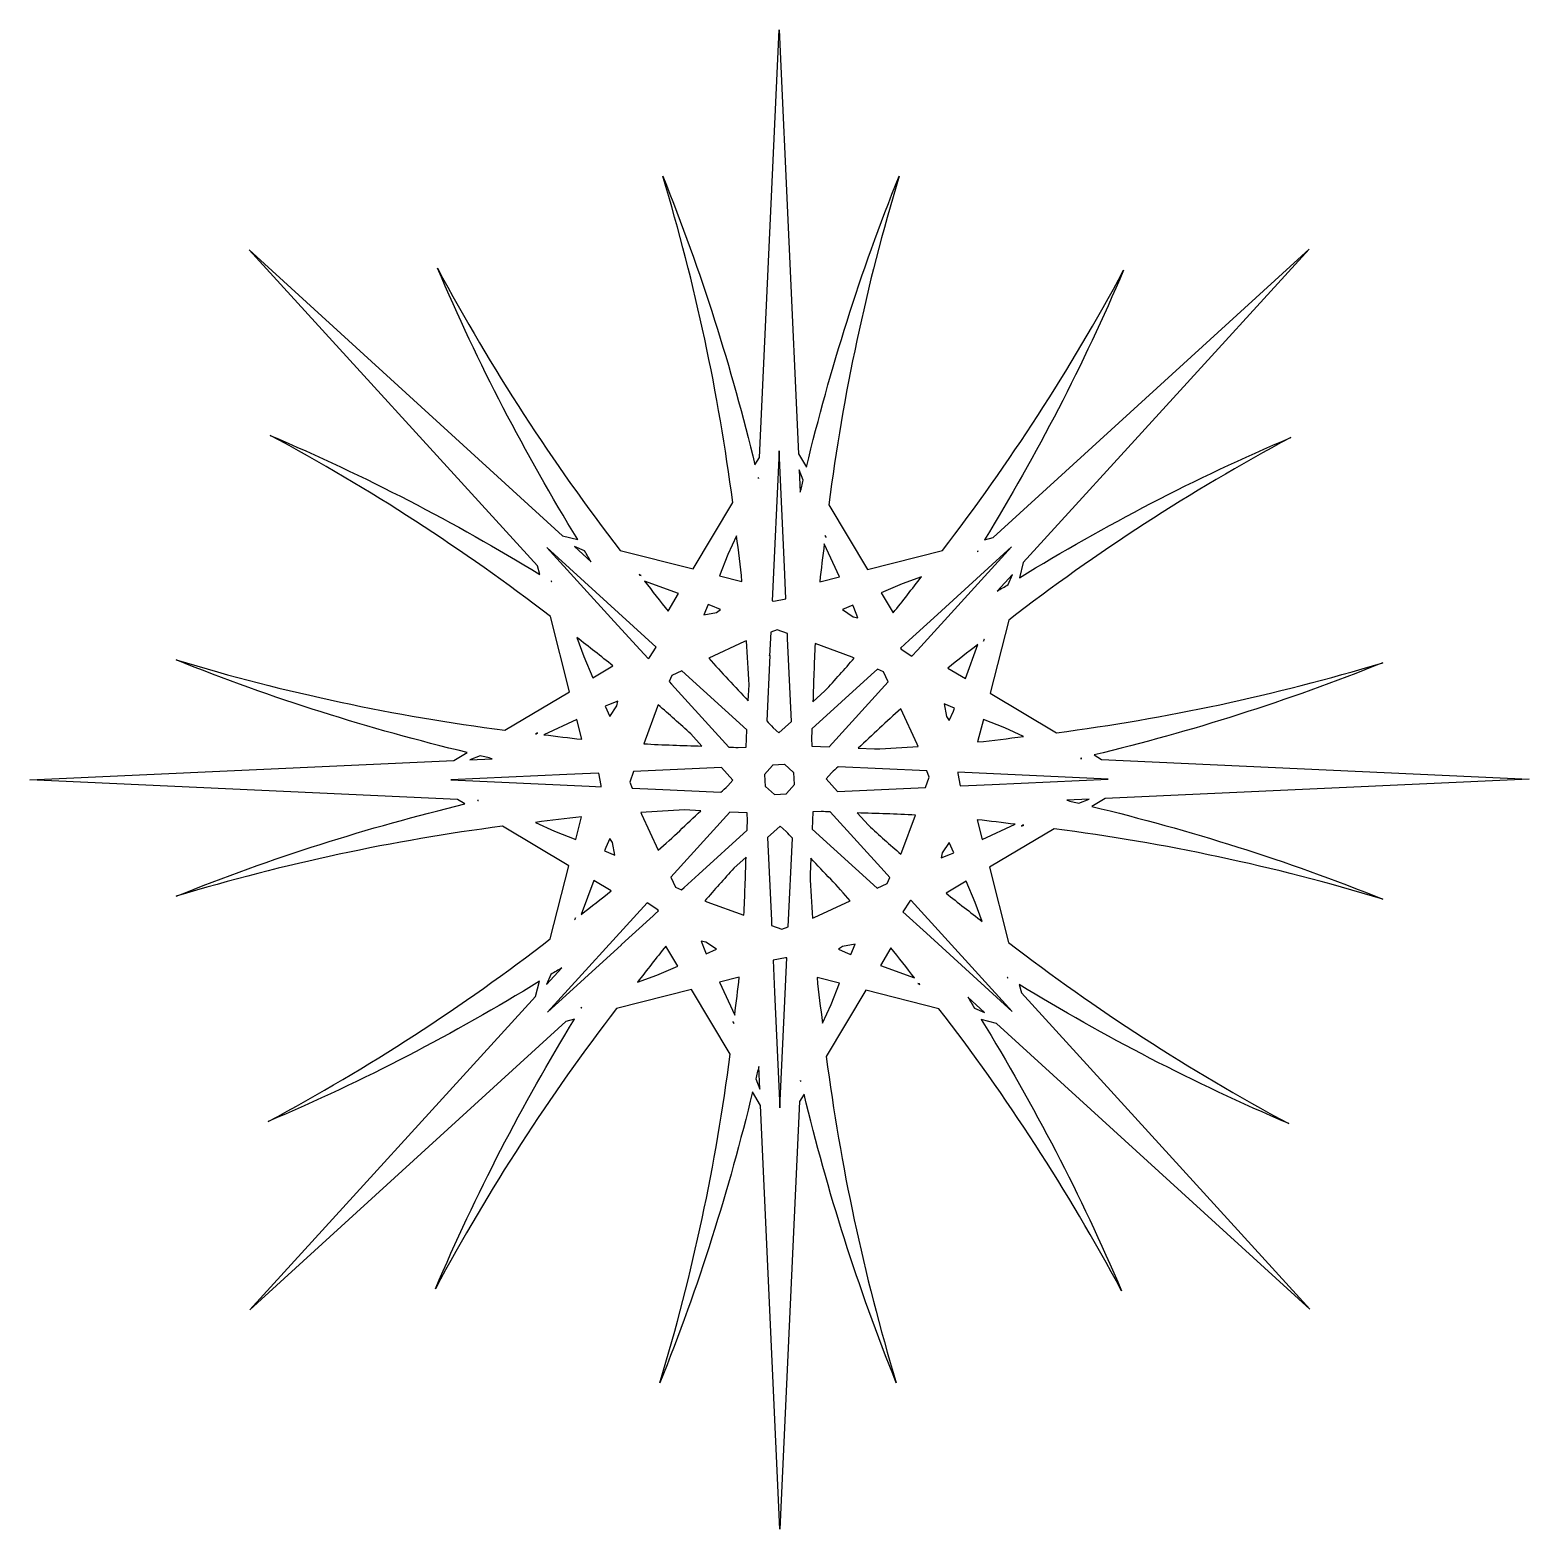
# Model space of a CAD drawing. Header units: centimetres. Extents: x -10.7 to 10.7, y -10.7 to 10.7.
import ezdxf

# ---------------------------------------------------------------- set-up
doc = ezdxf.new("R2010")
doc.units = ezdxf.units.CM
doc.header["$MEASUREMENT"] = 0
doc.layers.add('Camada 1', color=7, linetype='Continuous')

msp = doc.modelspace()

# ---------------------------------------------------------------- linework, layer by layer
at = {"layer": 'Camada 1'}
for points, knots in [([(3.91683, -0.70236), (5.48472, -0.9062), (7.02939, -1.2315), (8.59831, -1.70468), (8.59831, -1.70468), (7.2179, -1.14964), (5.84646, -0.71977), (4.45176, -0.38496), (4.45176, -0.38496), (4.45176, -0.38496), (4.64345, -0.2709), (4.64345, -0.2709), (4.64345, -0.2709), (4.64345, -0.2709), (10.68211, 0.00636), (10.68211, 0.00636), (10.68211, 0.00636), (10.68211, 0.00636), (4.59014, 0.28623), (4.59014, 0.28623), (4.59014, 0.28623), (4.59014, 0.28623), (4.48293, 0.3496), (4.48293, 0.3496), (4.48293, 0.3496), (5.86757, 0.68387), (7.22899, 1.11321), (8.59831, 1.66455), (8.59831, 1.66455), (7.04044, 1.19507), (5.50636, 0.8703), (3.94955, 0.66646), (3.94955, 0.66646), (3.94955, 0.66646), (3.0006, 1.22992), (3.0006, 1.22992), (3.0006, 1.22992), (3.0006, 1.22992), (3.26622, 2.27185), (3.26622, 2.27185), (3.26622, 2.27185), (4.51886, 3.23718), (5.84173, 4.09904), (7.28603, 4.87427), (7.28603, 4.87427), (5.91723, 4.29126), (4.64295, 3.62533), (3.41991, 2.87598), (3.41991, 2.87598), (3.41991, 2.87598), (3.47481, 3.09199), (3.47481, 3.09199), (3.47481, 3.09199), (3.47481, 3.09199), (7.549, 7.55855), (7.549, 7.55855), (7.549, 7.55855), (7.549, 7.55855), (3.04285, 3.44789), (3.04285, 3.44789), (3.04285, 3.44789), (3.04285, 3.44789), (2.92297, 3.41725), (2.92297, 3.41725), (2.92297, 3.41725), (3.666, 4.63238), (4.32455, 5.89872), (4.90332, 7.25749), (4.90332, 7.25749), (4.13336, 5.82374), (3.27838, 4.50879), (2.32202, 3.26411), (2.32202, 3.26411), (2.32202, 3.26411), (1.2521, 2.99162), (1.2521, 2.99162), (1.2521, 2.99162), (1.2521, 2.99162), (0.70288, 3.91631), (0.70288, 3.91631), (0.70288, 3.91631), (0.90621, 5.48473), (1.23202, 7.02993), (1.7052, 8.59941), (1.7052, 8.59941), (1.14965, 7.21897), (0.71979, 5.84647), (0.38498, 4.4518), (0.38498, 4.4518), (0.38498, 4.4518), (0.27092, 4.64349), (0.27092, 4.64349), (0.27092, 4.64349), (0.27092, 4.64349), (-0.00631, 10.68215), (-0.00631, 10.68215), (-0.00631, 10.68215), (-0.00631, 10.68215), (-0.28621, 4.58959), (-0.28621, 4.58959), (-0.28621, 4.58959), (-0.28621, 4.58959), (-0.34958, 4.48344), (-0.34958, 4.48344), (-0.34958, 4.48344), (-0.68333, 5.86703), (-1.11266, 7.22897), (-1.664, 8.59938), (-1.664, 8.59938), (-1.19505, 7.04045), (-0.86975, 5.50637), (-0.66644, 3.94904), (-0.66644, 3.94904), (-0.66644, 3.94904), (-1.2299, 3.00059), (-1.2299, 3.00059), (-1.2299, 3.00059), (-1.2299, 3.00059), (-2.27183, 3.2657), (-2.27183, 3.2657), (-2.27183, 3.2657), (-3.23663, 4.51832), (-4.09902, 5.84171), (-4.87425, 7.28604), (-4.87425, 7.28604), (-4.29124, 5.91724), (-3.62478, 4.64296), (-2.87493, 3.4199), (-2.87493, 3.4199), (-2.87493, 3.4199), (-3.09197, 3.47483), (-3.09197, 3.47483), (-3.09197, 3.47483), (-3.09197, 3.47483), (-7.55797, 7.54901), (-7.55797, 7.54901), (-7.55797, 7.54901), (-7.55797, 7.54901), (-3.44788, 3.04284), (-3.44788, 3.04284), (-3.44788, 3.04284), (-3.44788, 3.04284), (-3.41724, 2.92349), (-3.41724, 2.92349), (-3.41724, 2.92349), (-4.63184, 3.66546), (-5.89819, 4.32451), (-7.25695, 4.90382), (-7.25695, 4.90382), (-5.8232, 4.13386), (-4.50878, 3.27835), (-3.2641, 2.32199), (-3.2641, 2.32199), (-3.2641, 2.32199), (-2.99108, 1.25154), (-2.99108, 1.25154), (-2.99108, 1.25154), (-2.99108, 1.25154), (-3.91577, 0.70287), (-3.91577, 0.70287), (-3.91577, 0.70287), (-5.48419, 0.90618), (-7.02939, 1.23201), (-8.59887, 1.70516), (-8.59887, 1.70516), (-7.21843, 1.14961), (-5.84646, 0.71922), (-4.45126, 0.38494), (-4.45126, 0.38494), (-4.45126, 0.38494), (-4.64348, 0.27088), (-4.64348, 0.27088), (-4.64348, 0.27088), (-4.64348, 0.27088), (-10.68214, -0.00632), (-10.68214, -0.00632), (-10.68214, -0.00632), (-10.68214, -0.00632), (-4.58908, -0.2862), (-4.58908, -0.2862), (-4.58908, -0.2862), (-4.58908, -0.2862), (-4.48293, -0.34904), (-4.48293, -0.34904), (-4.48293, -0.34904), (-5.86704, -0.68334), (-7.22793, -1.11265), (-8.59887, -1.66452), (-8.59887, -1.66452), (-7.04047, -1.19451), (-5.50639, -0.86974), (-3.94959, -0.66593), (-3.94959, -0.66593), (-3.94959, -0.66593), (-3.00061, -1.22939), (-3.00061, -1.22939), (-3.00061, -1.22939), (-3.00061, -1.22939), (-3.26625, -2.27182), (-3.26625, -2.27182), (-3.26625, -2.27182), (-4.51887, -3.23718), (-5.84173, -4.09901), (-7.28554, -4.87424), (-7.28554, -4.87424), (-5.91674, -4.29123), (-4.64246, -3.62475), (-3.41992, -2.87545), (-3.41992, -2.87545), (-3.41992, -2.87545), (-3.47538, -3.09193), (-3.47538, -3.09193), (-3.47538, -3.09193), (-3.47538, -3.09193), (-7.549, -7.55796), (-7.549, -7.55796), (-7.549, -7.55796), (-7.549, -7.55796), (-3.04336, -3.44787), (-3.04336, -3.44787), (-3.04336, -3.44787), (-3.04336, -3.44787), (-2.92348, -3.41723), (-2.92348, -3.41723), (-2.92348, -3.41723), (-3.66545, -4.63241), (-4.3245, -5.89873), (-4.90328, -7.257), (-4.90328, -7.257), (-4.13385, -5.82267), (-3.27834, -4.50827), (-2.32198, -3.26359), (-2.32198, -3.26359), (-2.32198, -3.26359), (-1.25206, -2.99104), (-1.25206, -2.99104), (-1.25206, -2.99104), (-1.25206, -2.99104), (-0.70286, -3.91573), (-0.70286, -3.91573), (-0.70286, -3.91573), (-0.90617, -5.48415), (-1.232, -7.02935), (-1.70515, -8.5988), (-1.70515, -8.5988), (-1.1496, -7.21842), (-0.71974, -5.84642), (-0.38493, -4.45177), (-0.38493, -4.45177), (-0.38493, -4.45177), (-0.27034, -4.64396), (-0.27034, -4.64396), (-0.27034, -4.64396), (-0.27034, -4.64396), (0.00689, -10.68215), (0.00689, -10.68215), (0.00689, -10.68215), (0.00689, -10.68215), (0.28679, -4.588), (0.28679, -4.588), (0.28679, -4.588), (0.28679, -4.588), (0.34963, -4.48288), (0.34963, -4.48288), (0.34963, -4.48288), (0.68338, -5.86652), (1.11324, -7.22846), (1.66456, -8.59882), (1.66456, -8.59882), (1.19455, -7.04048), (0.8698, -5.50634), (0.66647, -3.94954), (0.66647, -3.94954), (0.66647, -3.94954), (1.22995, -3.00056), (1.22995, -3.00056), (1.22995, -3.00056), (1.22995, -3.00056), (2.27238, -3.26623), (2.27238, -3.26623), (2.27238, -3.26623), (3.23771, -4.51882), (4.09957, -5.84168), (4.87477, -7.28604), (4.87477, -7.28604), (4.29176, -5.91666), (3.6253, -4.64296), (2.87598, -3.41987), (2.87598, -3.41987), (2.87598, -3.41987), (3.09302, -3.47533), (3.09302, -3.47533), (3.09302, -3.47533), (3.09302, -3.47533), (7.5585, -7.54846), (7.5585, -7.54846), (7.5585, -7.54846), (7.5585, -7.54846), (3.44788, -3.04181), (3.44788, -3.04181), (3.44788, -3.04181), (3.44788, -3.04181), (3.41727, -2.92243), (3.41727, -2.92243), (3.41727, -2.92243), (4.6324, -3.66493), (5.89824, -4.32401), (7.25698, -4.90329), (7.25698, -4.90329), (5.82323, -4.13388), (4.50933, -3.27888), (3.26413, -2.32199), (3.26413, -2.32199), (3.26413, -2.32199), (2.99164, -1.25157), (2.99164, -1.25157), (2.99164, -1.25157), (2.99164, -1.25157), (3.91683, -0.70236), (3.91683, -0.70236)], [0, 0, 0, 0, 0.01234568, 0.01234568, 0.01234568, 0.01234568, 0.02469136, 0.02469136, 0.02469136, 0.02469136, 0.03703704, 0.03703704, 0.03703704, 0.03703704, 0.04938272, 0.04938272, 0.04938272, 0.04938272, 0.0617284, 0.0617284, 0.0617284, 0.0617284, 0.07407407, 0.07407407, 0.07407407, 0.07407407, 0.08641975, 0.08641975, 0.08641975, 0.08641975, 0.09876543, 0.09876543, 0.09876543, 0.09876543, 0.11111111, 0.11111111, 0.11111111, 0.11111111, 0.12345679, 0.12345679, 0.12345679, 0.12345679, 0.13580247, 0.13580247, 0.13580247, 0.13580247, 0.14814815, 0.14814815, 0.14814815, 0.14814815, 0.16049383, 0.16049383, 0.16049383, 0.16049383, 0.17283951, 0.17283951, 0.17283951, 0.17283951, 0.18518519, 0.18518519, 0.18518519, 0.18518519, 0.19753086, 0.19753086, 0.19753086, 0.19753086, 0.20987654, 0.20987654, 0.20987654, 0.20987654, 0.22222222, 0.22222222, 0.22222222, 0.22222222, 0.2345679, 0.2345679, 0.2345679, 0.2345679, 0.24691358, 0.24691358, 0.24691358, 0.24691358, 0.25925926, 0.25925926, 0.25925926, 0.25925926, 0.27160494, 0.27160494, 0.27160494, 0.27160494, 0.28395062, 0.28395062, 0.28395062, 0.28395062, 0.2962963, 0.2962963, 0.2962963, 0.2962963, 0.30864198, 0.30864198, 0.30864198, 0.30864198, 0.32098765, 0.32098765, 0.32098765, 0.32098765, 0.33333333, 0.33333333, 0.33333333, 0.33333333, 0.34567901, 0.34567901, 0.34567901, 0.34567901, 0.35802469, 0.35802469, 0.35802469, 0.35802469, 0.37037037, 0.37037037, 0.37037037, 0.37037037, 0.38271605, 0.38271605, 0.38271605, 0.38271605, 0.39506173, 0.39506173, 0.39506173, 0.39506173, 0.40740741, 0.40740741, 0.40740741, 0.40740741, 0.41975309, 0.41975309, 0.41975309, 0.41975309, 0.43209877, 0.43209877, 0.43209877, 0.43209877, 0.44444444, 0.44444444, 0.44444444, 0.44444444, 0.45679012, 0.45679012, 0.45679012, 0.45679012, 0.4691358, 0.4691358, 0.4691358, 0.4691358, 0.48148148, 0.48148148, 0.48148148, 0.48148148, 0.49382716, 0.49382716, 0.49382716, 0.49382716, 0.50617284, 0.50617284, 0.50617284, 0.50617284, 0.51851852, 0.51851852, 0.51851852, 0.51851852, 0.5308642, 0.5308642, 0.5308642, 0.5308642, 0.54320988, 0.54320988, 0.54320988, 0.54320988, 0.55555556, 0.55555556, 0.55555556, 0.55555556, 0.56790123, 0.56790123, 0.56790123, 0.56790123, 0.58024691, 0.58024691, 0.58024691, 0.58024691, 0.59259259, 0.59259259, 0.59259259, 0.59259259, 0.60493827, 0.60493827, 0.60493827, 0.60493827, 0.61728395, 0.61728395, 0.61728395, 0.61728395, 0.62962963, 0.62962963, 0.62962963, 0.62962963, 0.64197531, 0.64197531, 0.64197531, 0.64197531, 0.65432099, 0.65432099, 0.65432099, 0.65432099, 0.66666667, 0.66666667, 0.66666667, 0.66666667, 0.67901235, 0.67901235, 0.67901235, 0.67901235, 0.69135802, 0.69135802, 0.69135802, 0.69135802, 0.7037037, 0.7037037, 0.7037037, 0.7037037, 0.71604938, 0.71604938, 0.71604938, 0.71604938, 0.72839506, 0.72839506, 0.72839506, 0.72839506, 0.74074074, 0.74074074, 0.74074074, 0.74074074, 0.75308642, 0.75308642, 0.75308642, 0.75308642, 0.7654321, 0.7654321, 0.7654321, 0.7654321, 0.77777778, 0.77777778, 0.77777778, 0.77777778, 0.79012346, 0.79012346, 0.79012346, 0.79012346, 0.80246914, 0.80246914, 0.80246914, 0.80246914, 0.81481481, 0.81481481, 0.81481481, 0.81481481, 0.82716049, 0.82716049, 0.82716049, 0.82716049, 0.83950617, 0.83950617, 0.83950617, 0.83950617, 0.85185185, 0.85185185, 0.85185185, 0.85185185, 0.86419753, 0.86419753, 0.86419753, 0.86419753, 0.87654321, 0.87654321, 0.87654321, 0.87654321, 0.88888889, 0.88888889, 0.88888889, 0.88888889, 0.90123457, 0.90123457, 0.90123457, 0.90123457, 0.91358025, 0.91358025, 0.91358025, 0.91358025, 0.92592593, 0.92592593, 0.92592593, 0.92592593, 0.9382716, 0.9382716, 0.9382716, 0.9382716, 0.95061728, 0.95061728, 0.95061728, 0.95061728, 0.96296296, 0.96296296, 0.96296296, 0.96296296, 0.97530864, 0.97530864, 0.97530864, 0.97530864, 1, 1, 1, 1]), ([(-0.07179, 3.25726), (-0.07179, 3.25726), (-0.00631, 4.68204), (-0.00631, 4.68204), (-0.00631, 4.68204), (-0.00631, 4.68204), (0.06973, 3.03281), (0.06973, 3.03281), (0.06973, 3.03281), (0.06917, 3.03228), (0.06917, 3.03175), (0.06917, 3.03175), (0.06917, 3.03175), (0.06917, 3.03175), (0.08449, 2.69377), (0.08449, 2.69377), (0.08449, 2.69377), (0.08449, 2.69377), (0.08978, 2.57389), (0.08978, 2.57389), (0.08978, 2.57389), (0.08978, 2.57389), (-0.08291, 2.5401), (-0.08291, 2.5401), (-0.08291, 2.5401), (-0.08291, 2.5401), (-0.10455, 2.54433), (-0.10455, 2.54433), (-0.10455, 2.54433), (-0.10455, 2.54433), (-0.09979, 2.64678), (-0.09979, 2.64678), (-0.09979, 2.64678), (-0.09979, 2.64678), (-0.07179, 3.25726), (-0.07179, 3.25726)], [0, 0, 0, 0, 0.1, 0.1, 0.1, 0.1, 0.2, 0.2, 0.2, 0.2, 0.3, 0.3, 0.3, 0.3, 0.4, 0.4, 0.4, 0.4, 0.5, 0.5, 0.5, 0.5, 0.6, 0.6, 0.6, 0.6, 0.7, 0.7, 0.7, 0.7, 0.8, 0.8, 0.8, 0.8, 1, 1, 1, 1]), ([(-0.29889, 4.30551), (-0.29889, 4.30551), (-0.29995, 4.2886), (-0.29995, 4.2886), (-0.29995, 4.2886), (-0.30048, 4.29178), (-0.30154, 4.29442), (-0.30207, 4.29757), (-0.30207, 4.29757), (-0.30207, 4.29757), (-0.29889, 4.30551), (-0.29889, 4.30551)], [0, 0, 0, 0, 0.25, 0.25, 0.25, 0.25, 0.5, 0.5, 0.5, 0.5, 1, 1, 1, 1]), ([(0.33902, 4.26696), (0.32582, 4.20888), (0.30947, 4.15131), (0.29626, 4.09323), (0.29626, 4.09323), (0.29626, 4.09323), (0.28144, 4.41271), (0.28144, 4.41271), (0.28144, 4.41271), (0.28144, 4.41271), (0.33902, 4.26696), (0.33902, 4.26696)], [0, 0, 0, 0, 0.25, 0.25, 0.25, 0.25, 0.5, 0.5, 0.5, 0.5, 1, 1, 1, 1]), ([(-0.61099, 3.47483), (-0.58617, 3.25726), (-0.555, 3.04181), (-0.53495, 2.82319), (-0.53495, 2.82319), (-0.53495, 2.82319), (-0.85496, 2.90452), (-0.85496, 2.90452), (-0.85496, 2.90452), (-0.85496, 2.90452), (-0.73455, 3.20765), (-0.73455, 3.20765), (-0.73455, 3.20765), (-0.73455, 3.20765), (-0.61099, 3.47483), (-0.61099, 3.47483)], [0, 0, 0, 0, 0.2, 0.2, 0.2, 0.2, 0.4, 0.4, 0.4, 0.4, 0.6, 0.6, 0.6, 0.6, 1, 1, 1, 1]), ([(0.66277, 3.45107), (0.66277, 3.45107), (0.65063, 3.46904), (0.65063, 3.46904), (0.65063, 3.46904), (0.65116, 3.47222), (0.65169, 3.47536), (0.65222, 3.47907), (0.65222, 3.47907), (0.65222, 3.47907), (0.66277, 3.45107), (0.66277, 3.45107)], [0, 0, 0, 0, 0.25, 0.25, 0.25, 0.25, 0.5, 0.5, 0.5, 0.5, 1, 1, 1, 1]), ([(-1.75587, 1.8842), (-1.75587, 1.8842), (-1.85514, 1.73688), (-1.85514, 1.73688), (-1.85514, 1.73688), (-1.85514, 1.73688), (-1.87258, 1.72526), (-1.87258, 1.72526), (-1.87258, 1.72526), (-1.87258, 1.72526), (-1.98558, 1.84882), (-1.98558, 1.84882), (-1.98558, 1.84882), (-1.98558, 1.84882), (-2.35417, 2.25281), (-2.35417, 2.25281), (-2.35417, 2.25281), (-2.3547, 2.25281), (-2.35523, 2.25334), (-2.35523, 2.25387), (-2.35523, 2.25387), (-2.35523, 2.25387), (-3.3153, 3.30583), (-3.3153, 3.30583), (-3.3153, 3.30583), (-3.3153, 3.30583), (-1.75587, 1.8842), (-1.75587, 1.8842)], [0, 0, 0, 0, 0.125, 0.125, 0.125, 0.125, 0.25, 0.25, 0.25, 0.25, 0.375, 0.375, 0.375, 0.375, 0.5, 0.5, 0.5, 0.5, 0.625, 0.625, 0.625, 0.625, 0.75, 0.75, 0.75, 0.75, 1, 1, 1, 1]), ([(-2.77719, 3.25726), (-2.74552, 3.20657), (-2.71594, 3.15375), (-2.68424, 3.10306), (-2.68424, 3.10306), (-2.68424, 3.10306), (-2.92136, 3.3196), (-2.92136, 3.3196), (-2.92136, 3.3196), (-2.92136, 3.3196), (-2.77719, 3.25726), (-2.77719, 3.25726)], [0, 0, 0, 0, 0.25, 0.25, 0.25, 0.25, 0.5, 0.5, 0.5, 0.5, 1, 1, 1, 1]), ([(0.63792, 3.35971), (0.63792, 3.35971), (0.85551, 2.89076), (0.85551, 2.89076), (0.85551, 2.89076), (0.85551, 2.89076), (0.57508, 2.81895), (0.57508, 2.81895), (0.57508, 2.81895), (0.59146, 3.00059), (0.6184, 3.1791), (0.63792, 3.35971)], [0, 0, 0, 0, 0.25, 0.25, 0.25, 0.25, 0.5, 0.5, 0.5, 0.5, 1, 1, 1, 1]), ([(1.96449, 1.84515), (1.96449, 1.84515), (1.88422, 1.75641), (1.88422, 1.75641), (1.88422, 1.75641), (1.88422, 1.75641), (1.73584, 1.85621), (1.73584, 1.85621), (1.73584, 1.85621), (1.73584, 1.85621), (1.72475, 1.87259), (1.72475, 1.87259), (1.72475, 1.87259), (1.72475, 1.87259), (1.8494, 1.98615), (1.8494, 1.98615), (1.8494, 1.98615), (1.8494, 1.98615), (1.8494, 1.98668), (1.8494, 1.98668), (1.8494, 1.98668), (1.8494, 1.98668), (2.19899, 2.30566), (2.19899, 2.30566), (2.19899, 2.30566), (2.19899, 2.30566), (3.30585, 3.31536), (3.30585, 3.31536), (3.30585, 3.31536), (3.30585, 3.31536), (1.96449, 1.84515), (1.96449, 1.84515)], [0, 0, 0, 0, 0.11111111, 0.11111111, 0.11111111, 0.11111111, 0.22222222, 0.22222222, 0.22222222, 0.22222222, 0.33333333, 0.33333333, 0.33333333, 0.33333333, 0.44444444, 0.44444444, 0.44444444, 0.44444444, 0.55555556, 0.55555556, 0.55555556, 0.55555556, 0.66666667, 0.66666667, 0.66666667, 0.66666667, 0.77777778, 0.77777778, 0.77777778, 0.77777778, 1, 1, 1, 1]), ([(2.83267, 3.2562), (2.83267, 3.2562), (2.82105, 3.24564), (2.82105, 3.24564), (2.82105, 3.24564), (2.82264, 3.24829), (2.82423, 3.25093), (2.82581, 3.25302), (2.82581, 3.25302), (2.82581, 3.25302), (2.83267, 3.2562), (2.83267, 3.2562)], [0, 0, 0, 0, 0.25, 0.25, 0.25, 0.25, 0.5, 0.5, 0.5, 0.5, 1, 1, 1, 1]), ([(-3.25616, 2.83266), (-3.25616, 2.83266), (-3.2456, 2.82104), (-3.2456, 2.82104), (-3.2456, 2.82104), (-3.24825, 2.82316), (-3.25036, 2.82422), (-3.25298, 2.8258), (-3.25298, 2.8258), (-3.25298, 2.8258), (-3.25616, 2.83266), (-3.25616, 2.83266)], [0, 0, 0, 0, 0.25, 0.25, 0.25, 0.25, 0.5, 0.5, 0.5, 0.5, 1, 1, 1, 1]), ([(-1.97082, 2.90925), (-1.97082, 2.90925), (-1.99299, 2.91348), (-1.99299, 2.91348), (-1.99299, 2.91348), (-1.99458, 2.91613), (-1.99669, 2.91875), (-1.99881, 2.92139), (-1.99881, 2.92139), (-1.99881, 2.92139), (-1.97082, 2.90925), (-1.97082, 2.90925)], [0, 0, 0, 0, 0.25, 0.25, 0.25, 0.25, 0.5, 0.5, 0.5, 0.5, 1, 1, 1, 1]), ([(-1.58638, 2.39964), (-1.70309, 2.54011), (-1.81083, 2.68534), (-1.92436, 2.82739), (-1.92436, 2.82739), (-1.92436, 2.82739), (-1.43853, 2.6489), (-1.43853, 2.6489), (-1.43853, 2.6489), (-1.43853, 2.6489), (-1.58638, 2.39964), (-1.58638, 2.39964)], [0, 0, 0, 0, 0.25, 0.25, 0.25, 0.25, 0.5, 0.5, 0.5, 0.5, 1, 1, 1, 1]), ([(2.02574, 2.8897), (1.88951, 2.71859), (1.75907, 2.54328), (1.61857, 2.37482), (1.61857, 2.37482), (1.61857, 2.37482), (1.44958, 2.65946), (1.44958, 2.65946), (1.44958, 2.65946), (1.44958, 2.65946), (1.74898, 2.78831), (1.74898, 2.78831), (1.74898, 2.78831), (1.74898, 2.78831), (2.02574, 2.8897), (2.02574, 2.8897)], [0, 0, 0, 0, 0.2, 0.2, 0.2, 0.2, 0.4, 0.4, 0.4, 0.4, 0.6, 0.6, 0.6, 0.6, 1, 1, 1, 1]), ([(3.25725, 2.77773), (3.20656, 2.74606), (3.1548, 2.71701), (3.10411, 2.68531), (3.10411, 2.68531), (3.10411, 2.68531), (3.31959, 2.92137), (3.31959, 2.92137), (3.31959, 2.92137), (3.31959, 2.92137), (3.25725, 2.77773), (3.25725, 2.77773)], [0, 0, 0, 0, 0.25, 0.25, 0.25, 0.25, 0.5, 0.5, 0.5, 0.5, 1, 1, 1, 1]), ([(-0.83911, 2.42075), (-0.83911, 2.42075), (-0.89824, 2.38061), (-0.89824, 2.38061), (-0.89824, 2.38061), (-0.89824, 2.38061), (-1.07673, 2.34576), (-1.07673, 2.34576), (-1.07673, 2.34576), (-1.07673, 2.34576), (-1.0176, 2.49469), (-1.0176, 2.49469), (-1.0176, 2.49469), (-1.0176, 2.49469), (-0.97746, 2.48043), (-0.97746, 2.48043), (-0.97746, 2.48043), (-0.97746, 2.48043), (-0.83911, 2.42075), (-0.83911, 2.42075)], [0, 0, 0, 0, 0.16666667, 0.16666667, 0.16666667, 0.16666667, 0.33333333, 0.33333333, 0.33333333, 0.33333333, 0.5, 0.5, 0.5, 0.5, 0.66666667, 0.66666667, 0.66666667, 0.66666667, 1, 1, 1, 1]), ([(1.11743, 2.30563), (1.11743, 2.30563), (1.04827, 2.31883), (1.04827, 2.31883), (1.04827, 2.31883), (1.04827, 2.31883), (0.89722, 2.42075), (0.89722, 2.42075), (0.89722, 2.42075), (0.89722, 2.42075), (1.04457, 2.48412), (1.04457, 2.48412), (1.04457, 2.48412), (1.04457, 2.48412), (1.05986, 2.45033), (1.05986, 2.45033), (1.05986, 2.45033), (1.05986, 2.45033), (1.11743, 2.30563), (1.11743, 2.30563)], [0, 0, 0, 0, 0.16666667, 0.16666667, 0.16666667, 0.16666667, 0.33333333, 0.33333333, 0.33333333, 0.33333333, 0.5, 0.5, 0.5, 0.5, 0.66666667, 0.66666667, 0.66666667, 0.66666667, 1, 1, 1, 1]), ([(-2.88969, 2.02576), (-2.71805, 1.88953), (-2.54327, 1.75856), (-2.37428, 1.61809), (-2.37428, 1.61809), (-2.37428, 1.61809), (-2.65839, 1.4491), (-2.65839, 1.4491), (-2.65839, 1.4491), (-2.65839, 1.4491), (-2.78989, 1.75329), (-2.78989, 1.75329), (-2.78989, 1.75329), (-2.78989, 1.75329), (-2.88969, 2.02576), (-2.88969, 2.02576)], [0, 0, 0, 0, 0.2, 0.2, 0.2, 0.2, 0.4, 0.4, 0.4, 0.4, 0.6, 0.6, 0.6, 0.6, 1, 1, 1, 1]), ([(-0.49746, 1.96554), (-0.49746, 1.96554), (-0.46947, 1.97557), (-0.46947, 1.97557), (-0.46947, 1.97557), (-0.4568, 1.76697), (-0.44359, 1.5589), (-0.43462, 1.34875), (-0.43462, 1.34875), (-0.43462, 1.34875), (-0.44518, 1.12007), (-0.44518, 1.12007), (-0.44518, 1.12007), (-0.63478, 1.32234), (-0.827, 1.523), (-1.00864, 1.7279), (-1.00864, 1.7279), (-1.00864, 1.7279), (-0.49746, 1.96554), (-0.49746, 1.96554)], [0, 0, 0, 0, 0.16666667, 0.16666667, 0.16666667, 0.16666667, 0.33333333, 0.33333333, 0.33333333, 0.33333333, 0.5, 0.5, 0.5, 0.5, 0.66666667, 0.66666667, 0.66666667, 0.66666667, 1, 1, 1, 1]), ([(0.11299, 2.08066), (0.11299, 2.08066), (0.11619, 2.00779), (0.11619, 2.00779), (0.11619, 2.00779), (0.11619, 2.00779), (0.17056, 0.82751), (0.17056, 0.82751), (0.17056, 0.82751), (0.17056, 0.82751), (-0.00952, 0.66326), (-0.00952, 0.66326), (-0.00952, 0.66326), (-0.00952, 0.66326), (-0.09138, 0.73824), (-0.09138, 0.73824), (-0.09138, 0.73824), (-0.12305, 0.77047), (-0.15157, 0.80425), (-0.18274, 0.83698), (-0.18274, 0.83698), (-0.18274, 0.83698), (-0.13996, 1.76905), (-0.13996, 1.76905), (-0.13996, 1.76905), (-0.13996, 1.76799), (-0.14049, 1.76587), (-0.14049, 1.76482), (-0.14049, 1.76482), (-0.14049, 1.76482), (-0.12464, 2.10174), (-0.12464, 2.10174), (-0.12464, 2.10174), (-0.12464, 2.10174), (-0.03434, 2.13447), (-0.03434, 2.13447), (-0.03434, 2.13447), (-0.03434, 2.13447), (0.11299, 2.08066), (0.11299, 2.08066)], [0, 0, 0, 0, 0.09090909, 0.09090909, 0.09090909, 0.09090909, 0.18181818, 0.18181818, 0.18181818, 0.18181818, 0.27272727, 0.27272727, 0.27272727, 0.27272727, 0.36363636, 0.36363636, 0.36363636, 0.36363636, 0.45454545, 0.45454545, 0.45454545, 0.45454545, 0.54545455, 0.54545455, 0.54545455, 0.54545455, 0.63636364, 0.63636364, 0.63636364, 0.63636364, 0.72727273, 0.72727273, 0.72727273, 0.72727273, 0.81818182, 0.81818182, 0.81818182, 0.81818182, 1, 1, 1, 1]), ([(1.03612, 1.7427), (1.03612, 1.7427), (1.06517, 1.72897), (1.06517, 1.72897), (1.06517, 1.72897), (0.92788, 1.57371), (0.79003, 1.4174), (0.64797, 1.2632), (0.64797, 1.2632), (0.64797, 1.2632), (0.47739, 1.10741), (0.47739, 1.10741), (0.47739, 1.10741), (0.48583, 1.38411), (0.49218, 1.66243), (0.50856, 1.93598), (0.50856, 1.93598), (0.50856, 1.93598), (1.03612, 1.7427), (1.03612, 1.7427)], [0, 0, 0, 0, 0.16666667, 0.16666667, 0.16666667, 0.16666667, 0.33333333, 0.33333333, 0.33333333, 0.33333333, 0.5, 0.5, 0.5, 0.5, 0.66666667, 0.66666667, 0.66666667, 0.66666667, 1, 1, 1, 1]), ([(2.39963, 1.58639), (2.53957, 1.7031), (2.6848, 1.81084), (2.82632, 1.92437), (2.82632, 1.92437), (2.82632, 1.92437), (2.64889, 1.43854), (2.64889, 1.43854), (2.64889, 1.43854), (2.64889, 1.43854), (2.39963, 1.58639), (2.39963, 1.58639)], [0, 0, 0, 0, 0.25, 0.25, 0.25, 0.25, 0.5, 0.5, 0.5, 0.5, 1, 1, 1, 1]), ([(2.90871, 1.96977), (2.90871, 1.96977), (2.91292, 1.993), (2.91292, 1.993), (2.91292, 1.993), (2.91557, 1.99512), (2.91821, 1.99723), (2.92136, 1.99935), (2.92136, 1.99935), (2.92136, 1.99935), (2.90871, 1.96977), (2.90871, 1.96977)], [0, 0, 0, 0, 0.25, 0.25, 0.25, 0.25, 0.5, 0.5, 0.5, 0.5, 1, 1, 1, 1]), ([(-1.34979, 1.15176), (-1.34926, 1.15123), (-1.3482, 1.15017), (-1.34767, 1.14911), (-1.34767, 1.14911), (-1.34767, 1.14911), (-1.53989, 1.35982), (-1.53989, 1.35982), (-1.53989, 1.35982), (-1.53989, 1.35982), (-1.57474, 1.39784), (-1.57474, 1.39784), (-1.57474, 1.39784), (-1.57474, 1.39784), (-1.53407, 1.48444), (-1.53407, 1.48444), (-1.53407, 1.48444), (-1.53407, 1.48444), (-1.39096, 1.55098), (-1.39096, 1.55098), (-1.39096, 1.55098), (-1.39096, 1.55098), (-0.46418, 0.7055), (-0.46418, 0.7055), (-0.46418, 0.7055), (-0.46418, 0.7055), (-0.47527, 0.46206), (-0.47527, 0.46206), (-0.47527, 0.46206), (-0.47527, 0.46206), (-0.58722, 0.4573), (-0.58722, 0.4573), (-0.58722, 0.4573), (-0.63209, 0.45783), (-0.67593, 0.46153), (-0.72083, 0.46206), (-0.72083, 0.46206), (-0.72083, 0.46206), (-1.34979, 1.15176), (-1.34979, 1.15176)], [0, 0, 0, 0, 0.09090909, 0.09090909, 0.09090909, 0.09090909, 0.18181818, 0.18181818, 0.18181818, 0.18181818, 0.27272727, 0.27272727, 0.27272727, 0.27272727, 0.36363636, 0.36363636, 0.36363636, 0.36363636, 0.45454545, 0.45454545, 0.45454545, 0.45454545, 0.54545455, 0.54545455, 0.54545455, 0.54545455, 0.63636364, 0.63636364, 0.63636364, 0.63636364, 0.72727273, 0.72727273, 0.72727273, 0.72727273, 0.81818182, 0.81818182, 0.81818182, 0.81818182, 1, 1, 1, 1]), ([(1.30491, 1.49027), (1.30491, 1.49027), (1.30544, 1.48974), (1.30544, 1.48974), (1.30544, 1.48974), (1.30544, 1.48974), (1.39839, 1.57475), (1.39839, 1.57475), (1.39839, 1.57475), (1.39839, 1.57475), (1.48449, 1.53461), (1.48449, 1.53461), (1.48449, 1.53461), (1.48449, 1.53461), (1.55103, 1.3915), (1.55103, 1.3915), (1.55103, 1.3915), (1.55103, 1.3915), (0.70552, 0.46471), (0.70552, 0.46471), (0.70552, 0.46471), (0.70552, 0.46471), (0.46261, 0.47633), (0.46261, 0.47633), (0.46261, 0.47633), (0.46261, 0.47633), (0.45732, 0.58722), (0.45732, 0.58722), (0.45732, 0.58722), (0.45788, 0.63262), (0.46155, 0.67593), (0.46261, 0.72134), (0.46261, 0.72134), (0.46261, 0.72134), (1.30491, 1.49027), (1.30491, 1.49027)], [0, 0, 0, 0, 0.1, 0.1, 0.1, 0.1, 0.2, 0.2, 0.2, 0.2, 0.3, 0.3, 0.3, 0.3, 0.4, 0.4, 0.4, 0.4, 0.5, 0.5, 0.5, 0.5, 0.6, 0.6, 0.6, 0.6, 0.7, 0.7, 0.7, 0.7, 0.8, 0.8, 0.8, 0.8, 1, 1, 1, 1]), ([(-2.30456, 1.1185), (-2.30456, 1.1185), (-2.31829, 1.04878), (-2.31829, 1.04878), (-2.31829, 1.04878), (-2.31829, 1.04878), (-2.42021, 0.8972), (-2.42021, 0.8972), (-2.42021, 0.8972), (-2.42021, 0.8972), (-2.48358, 1.04455), (-2.48358, 1.04455), (-2.48358, 1.04455), (-2.48358, 1.04455), (-2.43818, 1.06566), (-2.43818, 1.06566), (-2.43818, 1.06566), (-2.43818, 1.06566), (-2.30456, 1.1185), (-2.30456, 1.1185)], [0, 0, 0, 0, 0.16666667, 0.16666667, 0.16666667, 0.16666667, 0.33333333, 0.33333333, 0.33333333, 0.33333333, 0.5, 0.5, 0.5, 0.5, 0.66666667, 0.66666667, 0.66666667, 0.66666667, 1, 1, 1, 1]), ([(2.42024, 0.83913), (2.42024, 0.83913), (2.38116, 0.89774), (2.38116, 0.89774), (2.38116, 0.89774), (2.38116, 0.89774), (2.34579, 1.07729), (2.34579, 1.07729), (2.34579, 1.07729), (2.34579, 1.07729), (2.4947, 1.01816), (2.4947, 1.01816), (2.4947, 1.01816), (2.4947, 1.01816), (2.47885, 0.97485), (2.47885, 0.97485), (2.47885, 0.97485), (2.47885, 0.97485), (2.42024, 0.83913), (2.42024, 0.83913)], [0, 0, 0, 0, 0.16666667, 0.16666667, 0.16666667, 0.16666667, 0.33333333, 0.33333333, 0.33333333, 0.33333333, 0.5, 0.5, 0.5, 0.5, 0.66666667, 0.66666667, 0.66666667, 0.66666667, 1, 1, 1, 1]), ([(-2.81894, 0.5751), (-3.0006, 0.59148), (-3.17909, 0.61841), (-3.3597, 0.63794), (-3.3597, 0.63794), (-3.3597, 0.63794), (-2.89022, 0.85551), (-2.89022, 0.85551), (-2.89022, 0.85551), (-2.89022, 0.85551), (-2.81894, 0.5751), (-2.81894, 0.5751)], [0, 0, 0, 0, 0.25, 0.25, 0.25, 0.25, 0.5, 0.5, 0.5, 0.5, 1, 1, 1, 1]), ([(-1.73952, 1.04193), (-1.73952, 1.04193), (-1.72896, 1.06516), (-1.72896, 1.06516), (-1.72896, 1.06516), (-1.57317, 0.92734), (-1.41739, 0.79002), (-1.26372, 0.64849), (-1.26372, 0.64849), (-1.26372, 0.64849), (-1.1074, 0.47685), (-1.1074, 0.47685), (-1.1074, 0.47685), (-1.38357, 0.48582), (-1.66138, 0.49217), (-1.93491, 0.50905), (-1.93491, 0.50905), (-1.93491, 0.50905), (-1.73952, 1.04193), (-1.73952, 1.04193)], [0, 0, 0, 0, 0.16666667, 0.16666667, 0.16666667, 0.16666667, 0.33333333, 0.33333333, 0.33333333, 0.33333333, 0.5, 0.5, 0.5, 0.5, 0.66666667, 0.66666667, 0.66666667, 0.66666667, 1, 1, 1, 1]), ([(1.96396, 0.5017), (1.96396, 0.5017), (1.97555, 0.46947), (1.97555, 0.46947), (1.97555, 0.46947), (1.76857, 0.4568), (1.56206, 0.44359), (1.35296, 0.43515), (1.35296, 0.43515), (1.35296, 0.43515), (1.12005, 0.44571), (1.12005, 0.44571), (1.12005, 0.44571), (1.32232, 0.63531), (1.52298, 0.827), (1.72841, 1.00917), (1.72841, 1.00917), (1.72841, 1.00917), (1.96396, 0.5017), (1.96396, 0.5017)], [0, 0, 0, 0, 0.16666667, 0.16666667, 0.16666667, 0.16666667, 0.33333333, 0.33333333, 0.33333333, 0.33333333, 0.5, 0.5, 0.5, 0.5, 0.66666667, 0.66666667, 0.66666667, 0.66666667, 1, 1, 1, 1]), ([(3.4764, 0.61153), (3.2583, 0.58618), (3.04232, 0.55501), (2.82317, 0.53496), (2.82317, 0.53496), (2.82317, 0.53496), (2.90503, 0.8555), (2.90503, 0.8555), (2.90503, 0.8555), (2.90503, 0.8555), (3.21078, 0.73406), (3.21078, 0.73406), (3.21078, 0.73406), (3.21078, 0.73406), (3.4764, 0.61153), (3.4764, 0.61153)], [0, 0, 0, 0, 0.2, 0.2, 0.2, 0.2, 0.4, 0.4, 0.4, 0.4, 0.6, 0.6, 0.6, 0.6, 1, 1, 1, 1]), ([(-3.44999, 0.66381), (-3.44999, 0.66381), (-3.46901, 0.65061), (-3.46901, 0.65061), (-3.46901, 0.65061), (-3.47271, 0.65167), (-3.47586, 0.65167), (-3.47957, 0.6522), (-3.47957, 0.6522), (-3.47957, 0.6522), (-3.44999, 0.66381), (-3.44999, 0.66381)], [0, 0, 0, 0, 0.25, 0.25, 0.25, 0.25, 0.5, 0.5, 0.5, 0.5, 1, 1, 1, 1]), ([(-4.26748, 0.33904), (-4.20887, 0.32584), (-4.1513, 0.30946), (-4.09323, 0.29626), (-4.09323, 0.29626), (-4.09323, 0.29626), (-4.41271, 0.28147), (-4.41271, 0.28147), (-4.41271, 0.28147), (-4.41271, 0.28147), (-4.26748, 0.33904), (-4.26748, 0.33904)], [0, 0, 0, 0, 0.25, 0.25, 0.25, 0.25, 0.5, 0.5, 0.5, 0.5, 1, 1, 1, 1]), ([(-0.07288, -0.21545), (-0.07288, -0.21545), (-0.2012, -0.09819), (-0.2012, -0.09819), (-0.2012, -0.09819), (-0.2012, -0.09819), (-0.20438, -0.10137), (-0.20438, -0.10137), (-0.20438, -0.10137), (-0.20438, -0.10137), (-0.21229, 0.07291), (-0.21229, 0.07291), (-0.21229, 0.07291), (-0.21229, 0.07291), (-0.21546, 0.07292), (-0.21546, 0.07292), (-0.21546, 0.07292), (-0.21546, 0.07292), (-0.09822, 0.20175), (-0.09822, 0.20175), (-0.09822, 0.20175), (-0.09822, 0.20175), (-0.10034, 0.20387), (-0.10034, 0.20387), (-0.10034, 0.20387), (-0.10034, 0.20387), (0.07288, 0.21181), (0.07288, 0.21181), (0.07288, 0.21181), (0.07288, 0.21181), (0.07288, 0.21657), (0.07288, 0.21657), (0.07288, 0.21657), (0.07288, 0.21657), (0.20171, 0.0988), (0.20171, 0.0988), (0.20171, 0.0988), (0.20171, 0.0988), (0.20436, 0.10147), (0.20436, 0.10147), (0.20436, 0.10147), (0.20436, 0.10147), (0.2123, -0.07228), (0.2123, -0.07228), (0.2123, -0.07228), (0.2123, -0.07228), (0.21546, -0.07228), (0.21546, -0.07228), (0.21546, -0.07228), (0.21546, -0.07228), (0.0982, -0.20063), (0.0982, -0.20063), (0.0982, -0.20063), (0.0982, -0.20063), (0.10138, -0.20378), (0.10138, -0.20378), (0.10138, -0.20378), (0.10138, -0.20378), (-0.07287, -0.21169), (-0.07287, -0.21169), (-0.07287, -0.21169), (-0.07287, -0.21169), (-0.07288, -0.21545), (-0.07288, -0.21545)], [0, 0, 0, 0, 0.05882353, 0.05882353, 0.05882353, 0.05882353, 0.11764706, 0.11764706, 0.11764706, 0.11764706, 0.17647059, 0.17647059, 0.17647059, 0.17647059, 0.23529412, 0.23529412, 0.23529412, 0.23529412, 0.29411765, 0.29411765, 0.29411765, 0.29411765, 0.35294118, 0.35294118, 0.35294118, 0.35294118, 0.41176471, 0.41176471, 0.41176471, 0.41176471, 0.47058824, 0.47058824, 0.47058824, 0.47058824, 0.52941176, 0.52941176, 0.52941176, 0.52941176, 0.58823529, 0.58823529, 0.58823529, 0.58823529, 0.64705882, 0.64705882, 0.64705882, 0.64705882, 0.70588235, 0.70588235, 0.70588235, 0.70588235, 0.76470588, 0.76470588, 0.76470588, 0.76470588, 0.82352941, 0.82352941, 0.82352941, 0.82352941, 0.88235294, 0.88235294, 0.88235294, 0.88235294, 1, 1, 1, 1]), ([(4.30656, 0.29943), (4.30656, 0.29943), (4.28807, 0.29996), (4.28807, 0.29996), (4.28807, 0.29996), (4.29125, 0.30102), (4.29495, 0.30208), (4.29812, 0.30314), (4.29812, 0.30314), (4.29812, 0.30314), (4.30656, 0.29943), (4.30656, 0.29943)], [0, 0, 0, 0, 0.25, 0.25, 0.25, 0.25, 0.5, 0.5, 0.5, 0.5, 1, 1, 1, 1]), ([(-3.03227, 0.06972), (-3.03174, 0.06916), (-3.03121, 0.06916), (-3.03121, 0.06916), (-3.03121, 0.06916), (-3.03121, 0.06916), (-2.69376, 0.08448), (-2.69376, 0.08448), (-2.69376, 0.08448), (-2.69376, 0.08448), (-2.69376, 0.08448), (-2.69376, 0.08448), (-2.69376, 0.08448), (-2.69376, 0.08448), (-2.57388, 0.08977), (-2.57388, 0.08977), (-2.57388, 0.08977), (-2.57388, 0.08977), (-2.53956, -0.08451), (-2.53956, -0.08451), (-2.53956, -0.08451), (-2.53956, -0.08451), (-2.54379, -0.10459), (-2.54379, -0.10459), (-2.54379, -0.10459), (-2.54379, -0.10459), (-2.62089, -0.10086), (-2.62089, -0.10086), (-2.62089, -0.10086), (-2.62089, -0.10086), (-2.71172, -0.09665), (-2.71172, -0.09665), (-2.71172, -0.09665), (-2.71172, -0.09665), (-4.68202, -0.00635), (-4.68202, -0.00635), (-4.68202, -0.00635), (-4.68202, -0.00635), (-3.03227, 0.06972), (-3.03227, 0.06972)], [0, 0, 0, 0, 0.09090909, 0.09090909, 0.09090909, 0.09090909, 0.18181818, 0.18181818, 0.18181818, 0.18181818, 0.27272727, 0.27272727, 0.27272727, 0.27272727, 0.36363636, 0.36363636, 0.36363636, 0.36363636, 0.45454545, 0.45454545, 0.45454545, 0.45454545, 0.54545455, 0.54545455, 0.54545455, 0.54545455, 0.63636364, 0.63636364, 0.63636364, 0.63636364, 0.72727273, 0.72727273, 0.72727273, 0.72727273, 0.81818182, 0.81818182, 0.81818182, 0.81818182, 1, 1, 1, 1]), ([(-2.08014, 0.11303), (-2.08014, 0.11303), (-0.82752, 0.17058), (-0.82752, 0.17058), (-0.82752, 0.17058), (-0.82752, 0.17058), (-0.66327, -0.0095), (-0.66327, -0.0095), (-0.66327, -0.0095), (-0.66327, -0.0095), (-0.73719, -0.09081), (-0.73719, -0.09081), (-0.73719, -0.09081), (-0.76992, -0.12248), (-0.80373, -0.151), (-0.83646, -0.1827), (-0.83646, -0.1827), (-0.83646, -0.1827), (-1.76853, -0.13994), (-1.76853, -0.13994), (-1.76853, -0.13994), (-1.76853, -0.13994), (-1.76801, -0.13994), (-1.76801, -0.13994), (-1.76801, -0.13994), (-1.76801, -0.13994), (-2.10176, -0.12462), (-2.10176, -0.12462), (-2.10176, -0.12462), (-2.10176, -0.12462), (-2.13452, -0.03588), (-2.13452, -0.03588), (-2.13452, -0.03588), (-2.13452, -0.03588), (-2.08014, 0.11303), (-2.08014, 0.11303)], [0, 0, 0, 0, 0.1, 0.1, 0.1, 0.1, 0.2, 0.2, 0.2, 0.2, 0.3, 0.3, 0.3, 0.3, 0.4, 0.4, 0.4, 0.4, 0.5, 0.5, 0.5, 0.5, 0.6, 0.6, 0.6, 0.6, 0.7, 0.7, 0.7, 0.7, 0.8, 0.8, 0.8, 0.8, 1, 1, 1, 1]), ([(2.0807, -0.11298), (2.0807, -0.11298), (0.82806, -0.17055), (0.82806, -0.17055), (0.82806, -0.17055), (0.82806, -0.17055), (0.66383, 0.00953), (0.66383, 0.00953), (0.66383, 0.00953), (0.66383, 0.00953), (0.74199, 0.09507), (0.74199, 0.09507), (0.74199, 0.09507), (0.77313, 0.12571), (0.80536, 0.15315), (0.8365, 0.18273), (0.8365, 0.18273), (0.8365, 0.18273), (2.10179, 0.12465), (2.10179, 0.12465), (2.10179, 0.12465), (2.10179, 0.12465), (2.13452, 0.03541), (2.13452, 0.03541), (2.13452, 0.03541), (2.13452, 0.03541), (2.0807, -0.11298), (2.0807, -0.11298)], [0, 0, 0, 0, 0.125, 0.125, 0.125, 0.125, 0.25, 0.25, 0.25, 0.25, 0.375, 0.375, 0.375, 0.375, 0.5, 0.5, 0.5, 0.5, 0.625, 0.625, 0.625, 0.625, 0.75, 0.75, 0.75, 0.75, 1, 1, 1, 1]), ([(3.03227, -0.06916), (3.03227, -0.06916), (3.03174, -0.06916), (3.03174, -0.06916), (3.03174, -0.06916), (3.03174, -0.06916), (2.69376, -0.08448), (2.69376, -0.08448), (2.69376, -0.08448), (2.69376, -0.08448), (2.5739, -0.08977), (2.5739, -0.08977), (2.5739, -0.08977), (2.5739, -0.08977), (2.54011, 0.08451), (2.54011, 0.08451), (2.54011, 0.08451), (2.54011, 0.08451), (2.54381, 0.10459), (2.54381, 0.10459), (2.54381, 0.10459), (2.54381, 0.10459), (4.68201, 0.00635), (4.68201, 0.00635), (4.68201, 0.00635), (4.68201, 0.00635), (3.03227, -0.06916), (3.03227, -0.06916)], [0, 0, 0, 0, 0.125, 0.125, 0.125, 0.125, 0.25, 0.25, 0.25, 0.25, 0.375, 0.375, 0.375, 0.375, 0.5, 0.5, 0.5, 0.5, 0.625, 0.625, 0.625, 0.625, 0.75, 0.75, 0.75, 0.75, 1, 1, 1, 1]), ([(-4.30497, -0.29943), (-4.30497, -0.29943), (-4.28912, -0.29996), (-4.28912, -0.29996), (-4.28912, -0.29996), (-4.29177, -0.30049), (-4.29491, -0.30155), (-4.29756, -0.30208), (-4.29756, -0.30208), (-4.29756, -0.30208), (-4.30497, -0.29943), (-4.30497, -0.29943)], [0, 0, 0, 0, 0.25, 0.25, 0.25, 0.25, 0.5, 0.5, 0.5, 0.5, 1, 1, 1, 1]), ([(4.26748, -0.33954), (4.20887, -0.32583), (4.1513, -0.30946), (4.09323, -0.29623), (4.09323, -0.29623), (4.09323, -0.29623), (4.41324, -0.28144), (4.41324, -0.28144), (4.41324, -0.28144), (4.41324, -0.28144), (4.26748, -0.33954), (4.26748, -0.33954)], [0, 0, 0, 0, 0.25, 0.25, 0.25, 0.25, 0.5, 0.5, 0.5, 0.5, 1, 1, 1, 1]), ([(-3.47534, -0.61047), (-3.25777, -0.58565), (-3.04179, -0.55448), (-2.82317, -0.5344), (-2.82317, -0.5344), (-2.82317, -0.5344), (-2.90503, -0.85494), (-2.90503, -0.85494), (-2.90503, -0.85494), (-2.90503, -0.85494), (-3.20869, -0.73403), (-3.20869, -0.73403), (-3.20869, -0.73403), (-3.20869, -0.73403), (-3.47534, -0.61047), (-3.47534, -0.61047)], [0, 0, 0, 0, 0.2, 0.2, 0.2, 0.2, 0.4, 0.4, 0.4, 0.4, 0.6, 0.6, 0.6, 0.6, 1, 1, 1, 1]), ([(-1.96711, -0.49321), (-1.96711, -0.49321), (-1.97608, -0.46892), (-1.97608, -0.46892), (-1.97608, -0.46892), (-1.76907, -0.45625), (-1.56259, -0.44302), (-1.35399, -0.4346), (-1.35399, -0.4346), (-1.35399, -0.4346), (-1.12005, -0.44513), (-1.12005, -0.44513), (-1.12005, -0.44513), (-1.32179, -0.63473), (-1.52298, -0.82695), (-1.72788, -1.00861), (-1.72788, -1.00861), (-1.72788, -1.00861), (-1.96711, -0.49321), (-1.96711, -0.49321)], [0, 0, 0, 0, 0.16666667, 0.16666667, 0.16666667, 0.16666667, 0.33333333, 0.33333333, 0.33333333, 0.33333333, 0.5, 0.5, 0.5, 0.5, 0.66666667, 0.66666667, 0.66666667, 0.66666667, 1, 1, 1, 1]), ([(-1.15174, -1.34977), (-1.15121, -1.34921), (-1.15015, -1.34871), (-1.14962, -1.34818), (-1.14962, -1.34818), (-1.14962, -1.34818), (-1.35928, -1.53934), (-1.35928, -1.53934), (-1.35928, -1.53934), (-1.35928, -1.53934), (-1.39783, -1.57421), (-1.39783, -1.57421), (-1.39783, -1.57421), (-1.39783, -1.57421), (-1.4839, -1.53458), (-1.4839, -1.53458), (-1.4839, -1.53458), (-1.4839, -1.53458), (-1.55044, -1.39094), (-1.55044, -1.39094), (-1.55044, -1.39094), (-1.55044, -1.39094), (-0.70549, -0.46416), (-0.70549, -0.46416), (-0.70549, -0.46416), (-0.70549, -0.46416), (-0.46258, -0.47527), (-0.46258, -0.47527), (-0.46258, -0.47527), (-0.46258, -0.47527), (-0.45729, -0.58719), (-0.45729, -0.58719), (-0.45729, -0.58719), (-0.45782, -0.63209), (-0.46152, -0.67593), (-0.46258, -0.7208), (-0.46258, -0.7208), (-0.46258, -0.7208), (-1.15174, -1.34977), (-1.15174, -1.34977)], [0, 0, 0, 0, 0.09090909, 0.09090909, 0.09090909, 0.09090909, 0.18181818, 0.18181818, 0.18181818, 0.18181818, 0.27272727, 0.27272727, 0.27272727, 0.27272727, 0.36363636, 0.36363636, 0.36363636, 0.36363636, 0.45454545, 0.45454545, 0.45454545, 0.45454545, 0.54545455, 0.54545455, 0.54545455, 0.54545455, 0.63636364, 0.63636364, 0.63636364, 0.63636364, 0.72727273, 0.72727273, 0.72727273, 0.72727273, 0.81818182, 0.81818182, 0.81818182, 0.81818182, 1, 1, 1, 1]), ([(1.39154, -1.55046), (1.39154, -1.55046), (0.46473, -0.70551), (0.46473, -0.70551), (0.46473, -0.70551), (0.46473, -0.70551), (0.47632, -0.46207), (0.47632, -0.46207), (0.47632, -0.46207), (0.47632, -0.46207), (0.59514, -0.4568), (0.59514, -0.4568), (0.59514, -0.4568), (0.63739, -0.45733), (0.67856, -0.46103), (0.72029, -0.46156), (0.72029, -0.46156), (0.72029, -0.46156), (1.4897, -1.30492), (1.4897, -1.30492), (1.4897, -1.30492), (1.4897, -1.30492), (1.57474, -1.39787), (1.57474, -1.39787), (1.57474, -1.39787), (1.57474, -1.39787), (1.53407, -1.48444), (1.53407, -1.48444), (1.53407, -1.48444), (1.53407, -1.48444), (1.39154, -1.55046), (1.39154, -1.55046)], [0, 0, 0, 0, 0.11111111, 0.11111111, 0.11111111, 0.11111111, 0.22222222, 0.22222222, 0.22222222, 0.22222222, 0.33333333, 0.33333333, 0.33333333, 0.33333333, 0.44444444, 0.44444444, 0.44444444, 0.44444444, 0.55555556, 0.55555556, 0.55555556, 0.55555556, 0.66666667, 0.66666667, 0.66666667, 0.66666667, 0.77777778, 0.77777778, 0.77777778, 0.77777778, 1, 1, 1, 1]), ([(1.26636, -0.65111), (1.26636, -0.65111), (1.10687, -0.47633), (1.10687, -0.47633), (1.10687, -0.47633), (1.38413, -0.48533), (1.66191, -0.49165), (1.93597, -0.508), (1.93597, -0.508), (1.93597, -0.508), (1.74375, -1.03293), (1.74375, -1.03293), (1.74375, -1.03293), (1.74375, -1.03293), (1.72896, -1.06516), (1.72896, -1.06516), (1.72896, -1.06516), (1.57423, -0.9284), (1.4195, -0.79211), (1.26636, -0.65111)], [0, 0, 0, 0, 0.16666667, 0.16666667, 0.16666667, 0.16666667, 0.33333333, 0.33333333, 0.33333333, 0.33333333, 0.5, 0.5, 0.5, 0.5, 0.66666667, 0.66666667, 0.66666667, 0.66666667, 1, 1, 1, 1]), ([(2.81894, -0.57457), (3.00007, -0.59095), (3.17909, -0.61788), (3.3597, -0.63741), (3.3597, -0.63741), (3.3597, -0.63741), (2.89022, -0.85498), (2.89022, -0.85498), (2.89022, -0.85498), (2.89022, -0.85498), (2.81894, -0.57457), (2.81894, -0.57457)], [0, 0, 0, 0, 0.25, 0.25, 0.25, 0.25, 0.5, 0.5, 0.5, 0.5, 1, 1, 1, 1]), ([(-2.42021, -0.83913), (-2.42021, -0.83913), (-2.3806, -0.89776), (-2.3806, -0.89776), (-2.3806, -0.89776), (-2.3806, -0.89776), (-2.34575, -1.07678), (-2.34575, -1.07678), (-2.34575, -1.07678), (-2.34575, -1.07678), (-2.49415, -1.01767), (-2.49415, -1.01767), (-2.49415, -1.01767), (-2.49415, -1.01767), (-2.47671, -0.97065), (-2.47671, -0.97065), (-2.47671, -0.97065), (-2.47671, -0.97065), (-2.42021, -0.83913), (-2.42021, -0.83913)], [0, 0, 0, 0, 0.16666667, 0.16666667, 0.16666667, 0.16666667, 0.33333333, 0.33333333, 0.33333333, 0.33333333, 0.5, 0.5, 0.5, 0.5, 0.66666667, 0.66666667, 0.66666667, 0.66666667, 1, 1, 1, 1]), ([(-0.11302, -2.08015), (-0.11302, -2.08015), (-0.1162, -2.00723), (-0.1162, -2.00723), (-0.1162, -2.00723), (-0.1162, -2.00723), (-0.1706, -0.82751), (-0.1706, -0.82751), (-0.1706, -0.82751), (-0.1706, -0.82751), (0.01, -0.66328), (0.01, -0.66328), (0.01, -0.66328), (0.01, -0.66328), (0.09451, -0.74038), (0.09451, -0.74038), (0.09451, -0.74038), (0.12512, -0.77205), (0.15259, -0.80425), (0.18322, -0.83592), (0.18322, -0.83592), (0.18322, -0.83592), (0.12459, -2.10179), (0.12459, -2.10179), (0.12459, -2.10179), (0.12459, -2.10179), (0.03535, -2.13449), (0.03535, -2.13449), (0.03535, -2.13449), (0.03535, -2.13449), (-0.11302, -2.08015), (-0.11302, -2.08015)], [0, 0, 0, 0, 0.11111111, 0.11111111, 0.11111111, 0.11111111, 0.22222222, 0.22222222, 0.22222222, 0.22222222, 0.33333333, 0.33333333, 0.33333333, 0.33333333, 0.44444444, 0.44444444, 0.44444444, 0.44444444, 0.55555556, 0.55555556, 0.55555556, 0.55555556, 0.66666667, 0.66666667, 0.66666667, 0.66666667, 0.77777778, 0.77777778, 0.77777778, 0.77777778, 1, 1, 1, 1]), ([(3.44788, -0.66432), (3.44788, -0.66432), (3.46902, -0.65059), (3.46902, -0.65059), (3.46902, -0.65059), (3.47272, -0.65059), (3.4764, -0.65112), (3.48011, -0.65165), (3.48011, -0.65165), (3.48011, -0.65165), (3.44788, -0.66432), (3.44788, -0.66432)], [0, 0, 0, 0, 0.25, 0.25, 0.25, 0.25, 0.5, 0.5, 0.5, 0.5, 1, 1, 1, 1]), ([(2.30512, -1.11794), (2.30512, -1.11794), (2.31885, -1.04719), (2.31885, -1.04719), (2.31885, -1.04719), (2.31885, -1.04719), (2.42024, -0.89669), (2.42024, -0.89669), (2.42024, -0.89669), (2.42024, -0.89669), (2.48363, -1.04404), (2.48363, -1.04404), (2.48363, -1.04404), (2.48363, -1.04404), (2.43558, -1.06621), (2.43558, -1.06621), (2.43558, -1.06621), (2.43558, -1.06621), (2.30512, -1.11794), (2.30512, -1.11794)], [0, 0, 0, 0, 0.16666667, 0.16666667, 0.16666667, 0.16666667, 0.33333333, 0.33333333, 0.33333333, 0.33333333, 0.5, 0.5, 0.5, 0.5, 0.66666667, 0.66666667, 0.66666667, 0.66666667, 1, 1, 1, 1]), ([(-1.03662, -1.74215), (-1.03662, -1.74215), (-1.06461, -1.72897), (-1.06461, -1.72897), (-1.06461, -1.72897), (-0.92785, -1.57316), (-0.79053, -1.41793), (-0.649, -1.26426), (-0.649, -1.26426), (-0.649, -1.26426), (-0.47736, -1.10741), (-0.47736, -1.10741), (-0.47736, -1.10741), (-0.4858, -1.38414), (-0.49215, -1.6619), (-0.50853, -1.93542), (-0.50853, -1.93542), (-0.50853, -1.93542), (-1.03662, -1.74215), (-1.03662, -1.74215)], [0, 0, 0, 0, 0.16666667, 0.16666667, 0.16666667, 0.16666667, 0.33333333, 0.33333333, 0.33333333, 0.33333333, 0.5, 0.5, 0.5, 0.5, 0.66666667, 0.66666667, 0.66666667, 0.66666667, 1, 1, 1, 1]), ([(0.49587, -1.96604), (0.49587, -1.96604), (0.46946, -1.97554), (0.46946, -1.97554), (0.46946, -1.97554), (0.45679, -1.76903), (0.44358, -1.56208), (0.43514, -1.35398), (0.43514, -1.35398), (0.43514, -1.35398), (0.4457, -1.12004), (0.4457, -1.12004), (0.4457, -1.12004), (0.63527, -1.32178), (0.82696, -1.52297), (1.00863, -1.72787), (1.00863, -1.72787), (1.00863, -1.72787), (0.49587, -1.96604), (0.49587, -1.96604)], [0, 0, 0, 0, 0.16666667, 0.16666667, 0.16666667, 0.16666667, 0.33333333, 0.33333333, 0.33333333, 0.33333333, 0.5, 0.5, 0.5, 0.5, 0.66666667, 0.66666667, 0.66666667, 0.66666667, 1, 1, 1, 1]), ([(-2.39963, -1.58639), (-2.53957, -1.70307), (-2.6848, -1.81031), (-2.82632, -1.92384), (-2.82632, -1.92384), (-2.82632, -1.92384), (-2.64836, -1.43849), (-2.64836, -1.43849), (-2.64836, -1.43849), (-2.64836, -1.43849), (-2.39963, -1.58639), (-2.39963, -1.58639)], [0, 0, 0, 0, 0.25, 0.25, 0.25, 0.25, 0.5, 0.5, 0.5, 0.5, 1, 1, 1, 1]), ([(2.89022, -2.02573), (2.71861, -1.88947), (2.54327, -1.75903), (2.37428, -1.61806), (2.37428, -1.61806), (2.37428, -1.61806), (2.65892, -1.44907), (2.65892, -1.44907), (2.65892, -1.44907), (2.65892, -1.44907), (2.78989, -1.75215), (2.78989, -1.75215), (2.78989, -1.75215), (2.78989, -1.75215), (2.89022, -2.02573), (2.89022, -2.02573)], [0, 0, 0, 0, 0.2, 0.2, 0.2, 0.2, 0.4, 0.4, 0.4, 0.4, 0.6, 0.6, 0.6, 0.6, 1, 1, 1, 1]), ([(-1.88366, -1.75588), (-1.88366, -1.75588), (-1.73634, -1.85515), (-1.73634, -1.85515), (-1.73634, -1.85515), (-1.73634, -1.85515), (-1.72472, -1.87256), (-1.72472, -1.87256), (-1.72472, -1.87256), (-1.72472, -1.87256), (-1.77118, -1.91484), (-1.77118, -1.91484), (-1.77118, -1.91484), (-1.77118, -1.91484), (-1.80076, -1.94177), (-1.80076, -1.94177), (-1.80076, -1.94177), (-1.80076, -1.94177), (-1.84881, -1.98559), (-1.84881, -1.98559), (-1.84881, -1.98559), (-1.84881, -1.98559), (-2.25227, -2.35368), (-2.25227, -2.35368), (-2.25227, -2.35368), (-2.2528, -2.35421), (-2.2528, -2.35471), (-2.2528, -2.35471), (-2.2528, -2.35471), (-2.2528, -2.35471), (-3.30582, -3.31533), (-3.30582, -3.31533), (-3.30582, -3.31533), (-3.30582, -3.31533), (-1.88366, -1.75588), (-1.88366, -1.75588)], [0, 0, 0, 0, 0.1, 0.1, 0.1, 0.1, 0.2, 0.2, 0.2, 0.2, 0.3, 0.3, 0.3, 0.3, 0.4, 0.4, 0.4, 0.4, 0.5, 0.5, 0.5, 0.5, 0.6, 0.6, 0.6, 0.6, 0.7, 0.7, 0.7, 0.7, 0.8, 0.8, 0.8, 0.8, 1, 1, 1, 1]), ([(2.0944, -2.19207), (2.0944, -2.19207), (1.75642, -1.88367), (1.75642, -1.88367), (1.75642, -1.88367), (1.75642, -1.88367), (1.85572, -1.73582), (1.85572, -1.73582), (1.85572, -1.73582), (1.85572, -1.73582), (1.87263, -1.7242), (1.87263, -1.7242), (1.87263, -1.7242), (1.87263, -1.7242), (1.87475, -1.72632), (1.87475, -1.72632), (1.87475, -1.72632), (1.87475, -1.72632), (3.31535, -3.3058), (3.31535, -3.3058), (3.31535, -3.3058), (3.31535, -3.3058), (2.0944, -2.19207), (2.0944, -2.19207)], [0, 0, 0, 0, 0.14285714, 0.14285714, 0.14285714, 0.14285714, 0.28571429, 0.28571429, 0.28571429, 0.28571429, 0.42857143, 0.42857143, 0.42857143, 0.42857143, 0.57142857, 0.57142857, 0.57142857, 0.57142857, 0.71428571, 0.71428571, 0.71428571, 0.71428571, 1, 1, 1, 1]), ([(-2.90818, -1.96927), (-2.90818, -1.96927), (-2.91294, -1.99247), (-2.91294, -1.99247), (-2.91294, -1.99247), (-2.91559, -1.99459), (-2.91823, -1.9967), (-2.92138, -1.99882), (-2.92138, -1.99882), (-2.92138, -1.99882), (-2.90818, -1.96927), (-2.90818, -1.96927)], [0, 0, 0, 0, 0.25, 0.25, 0.25, 0.25, 0.5, 0.5, 0.5, 0.5, 1, 1, 1, 1]), ([(-1.11796, -2.30457), (-1.11796, -2.30457), (-1.04824, -2.31828), (-1.04824, -2.31828), (-1.04824, -2.31828), (-1.04824, -2.31828), (-0.89666, -2.42025), (-0.89666, -2.42025), (-0.89666, -2.42025), (-0.89666, -2.42025), (-1.04348, -2.48362), (-1.04348, -2.48362), (-1.04348, -2.48362), (-1.04348, -2.48362), (-1.06618, -2.43504), (-1.06618, -2.43504), (-1.06618, -2.43504), (-1.06618, -2.43504), (-1.11796, -2.30457), (-1.11796, -2.30457)], [0, 0, 0, 0, 0.16666667, 0.16666667, 0.16666667, 0.16666667, 0.33333333, 0.33333333, 0.33333333, 0.33333333, 0.5, 0.5, 0.5, 0.5, 0.66666667, 0.66666667, 0.66666667, 0.66666667, 1, 1, 1, 1]), ([(0.83914, -2.41967), (0.83914, -2.41967), (0.89671, -2.38112), (0.89671, -2.38112), (0.89671, -2.38112), (0.89671, -2.38112), (1.07731, -2.34577), (1.07731, -2.34577), (1.07731, -2.34577), (1.07731, -2.34577), (1.01818, -2.4947), (1.01818, -2.4947), (1.01818, -2.4947), (1.01818, -2.4947), (0.97963, -2.48044), (0.97963, -2.48044), (0.97963, -2.48044), (0.97963, -2.48044), (0.83914, -2.41967), (0.83914, -2.41967)], [0, 0, 0, 0, 0.16666667, 0.16666667, 0.16666667, 0.16666667, 0.33333333, 0.33333333, 0.33333333, 0.33333333, 0.5, 0.5, 0.5, 0.5, 0.66666667, 0.66666667, 0.66666667, 0.66666667, 1, 1, 1, 1]), ([(-2.02574, -2.88914), (-1.88951, -2.71803), (-1.75854, -2.54328), (-1.61807, -2.37429), (-1.61807, -2.37429), (-1.61807, -2.37429), (-1.44908, -2.65893), (-1.44908, -2.65893), (-1.44908, -2.65893), (-1.44908, -2.65893), (-1.74692, -2.78725), (-1.74692, -2.78725), (-1.74692, -2.78725), (-1.74692, -2.78725), (-2.02574, -2.88914), (-2.02574, -2.88914)], [0, 0, 0, 0, 0.2, 0.2, 0.2, 0.2, 0.4, 0.4, 0.4, 0.4, 0.6, 0.6, 0.6, 0.6, 1, 1, 1, 1]), ([(0.07235, -3.25885), (0.07235, -3.25885), (0.00684, -4.68151), (0.00684, -4.68151), (0.00684, -4.68151), (0.00684, -4.68151), (-0.06918, -3.0312), (-0.06918, -3.0312), (-0.06918, -3.0312), (-0.06918, -3.0312), (-0.09029, -2.57387), (-0.09029, -2.57387), (-0.09029, -2.57387), (-0.09029, -2.57387), (0.08449, -2.53955), (0.08449, -2.53955), (0.08449, -2.53955), (0.08449, -2.53955), (0.10457, -2.54378), (0.10457, -2.54378), (0.10457, -2.54378), (0.10457, -2.54378), (0.07181, -3.25723), (0.07181, -3.25723), (0.07181, -3.25723), (0.07182, -3.25776), (0.07182, -3.25826), (0.07235, -3.25885)], [0, 0, 0, 0, 0.125, 0.125, 0.125, 0.125, 0.25, 0.25, 0.25, 0.25, 0.375, 0.375, 0.375, 0.375, 0.5, 0.5, 0.5, 0.5, 0.625, 0.625, 0.625, 0.625, 0.75, 0.75, 0.75, 0.75, 1, 1, 1, 1]), ([(1.5869, -2.39961), (1.70361, -2.53955), (1.81082, -2.68475), (1.92435, -2.8263), (1.92435, -2.8263), (1.92435, -2.8263), (1.43902, -2.6489), (1.43902, -2.6489), (1.43902, -2.6489), (1.43902, -2.6489), (1.5869, -2.39961), (1.5869, -2.39961)], [0, 0, 0, 0, 0.25, 0.25, 0.25, 0.25, 0.5, 0.5, 0.5, 0.5, 1, 1, 1, 1]), ([(-3.25725, -2.77723), (-3.20603, -2.74556), (-3.15374, -2.71651), (-3.10305, -2.68426), (-3.10305, -2.68426), (-3.10305, -2.68426), (-3.31959, -2.92141), (-3.31959, -2.92141), (-3.31959, -2.92141), (-3.31959, -2.92141), (-3.25725, -2.77723), (-3.25725, -2.77723)], [0, 0, 0, 0, 0.25, 0.25, 0.25, 0.25, 0.5, 0.5, 0.5, 0.5, 1, 1, 1, 1]), ([(-0.63792, -3.35812), (-0.63792, -3.35812), (-0.85549, -2.88968), (-0.85549, -2.88968), (-0.85549, -2.88968), (-0.85549, -2.88968), (-0.57508, -2.81843), (-0.57508, -2.81843), (-0.57508, -2.81843), (-0.59146, -2.99953), (-0.61837, -3.17802), (-0.63792, -3.35812)], [0, 0, 0, 0, 0.25, 0.25, 0.25, 0.25, 0.5, 0.5, 0.5, 0.5, 1, 1, 1, 1]), ([(0.61102, -3.4748), (0.5862, -3.25776), (0.55506, -3.04181), (0.53498, -2.82316), (0.53498, -2.82316), (0.53498, -2.82316), (0.85552, -2.90502), (0.85552, -2.90502), (0.85552, -2.90502), (0.85552, -2.90502), (0.73564, -3.20604), (0.73564, -3.20604), (0.73564, -3.20604), (0.73564, -3.20604), (0.61102, -3.4748), (0.61102, -3.4748)], [0, 0, 0, 0, 0.2, 0.2, 0.2, 0.2, 0.4, 0.4, 0.4, 0.4, 0.6, 0.6, 0.6, 0.6, 1, 1, 1, 1]), ([(1.97031, -2.90817), (1.97031, -2.90817), (1.99301, -2.91293), (1.99301, -2.91293), (1.99301, -2.91293), (1.99301, -2.91293), (1.99933, -2.92084), (1.99933, -2.92084), (1.99933, -2.92084), (1.99933, -2.92084), (1.97031, -2.90817), (1.97031, -2.90817)], [0, 0, 0, 0, 0.25, 0.25, 0.25, 0.25, 0.5, 0.5, 0.5, 0.5, 1, 1, 1, 1]), ([(3.25568, -2.83157), (3.25568, -2.83157), (3.24563, -2.82051), (3.24563, -2.82051), (3.24563, -2.82051), (3.24828, -2.82207), (3.25039, -2.82316), (3.25301, -2.82469), (3.25301, -2.82469), (3.25301, -2.82469), (3.25568, -2.83157), (3.25568, -2.83157)], [0, 0, 0, 0, 0.25, 0.25, 0.25, 0.25, 0.5, 0.5, 0.5, 0.5, 1, 1, 1, 1]), ([(2.77774, -3.25723), (2.74551, -3.20601), (2.71649, -3.1532), (2.68426, -3.1025), (2.68426, -3.1025), (2.68426, -3.1025), (2.92244, -3.31954), (2.92244, -3.31954), (2.92244, -3.31954), (2.92244, -3.31954), (2.77774, -3.25723), (2.77774, -3.25723)], [0, 0, 0, 0, 0.25, 0.25, 0.25, 0.25, 0.5, 0.5, 0.5, 0.5, 1, 1, 1, 1]), ([(-2.8337, -3.25673), (-2.8337, -3.25673), (-2.82103, -3.24511), (-2.82103, -3.24511), (-2.82103, -3.24511), (-2.82262, -3.24776), (-2.82421, -3.25038), (-2.82579, -3.25302), (-2.82579, -3.25302), (-2.82579, -3.25302), (-2.8337, -3.25673), (-2.8337, -3.25673)], [0, 0, 0, 0, 0.25, 0.25, 0.25, 0.25, 0.5, 0.5, 0.5, 0.5, 1, 1, 1, 1]), ([(-0.66433, -3.44787), (-0.66433, -3.44787), (-0.6506, -3.46793), (-0.6506, -3.46793), (-0.6506, -3.46793), (-0.65113, -3.47166), (-0.65166, -3.47531), (-0.65219, -3.47904), (-0.65219, -3.47904), (-0.65219, -3.47904), (-0.66433, -3.44787), (-0.66433, -3.44787)], [0, 0, 0, 0, 0.25, 0.25, 0.25, 0.25, 0.5, 0.5, 0.5, 0.5, 1, 1, 1, 1]), ([(-0.33902, -4.26746), (-0.32529, -4.20885), (-0.30891, -4.15078), (-0.29571, -4.09212), (-0.29571, -4.09212), (-0.29571, -4.09212), (-0.28092, -4.41428), (-0.28092, -4.41428), (-0.28092, -4.41428), (-0.28092, -4.41428), (-0.33902, -4.26746), (-0.33902, -4.26746)], [0, 0, 0, 0, 0.25, 0.25, 0.25, 0.25, 0.5, 0.5, 0.5, 0.5, 1, 1, 1, 1]), ([(0.29997, -4.3039), (0.29997, -4.3039), (0.3005, -4.29019), (0.3005, -4.29019), (0.3005, -4.29019), (0.30106, -4.29284), (0.30156, -4.2949), (0.30262, -4.29757), (0.30262, -4.29757), (0.30262, -4.29757), (0.29997, -4.3039), (0.29997, -4.3039)], [0, 0, 0, 0, 0.25, 0.25, 0.25, 0.25, 0.5, 0.5, 0.5, 0.5, 1, 1, 1, 1])]:
    msp.add_open_spline(points, degree=3, knots=knots, dxfattribs=at)

doc.saveas('drawing.dxf')
